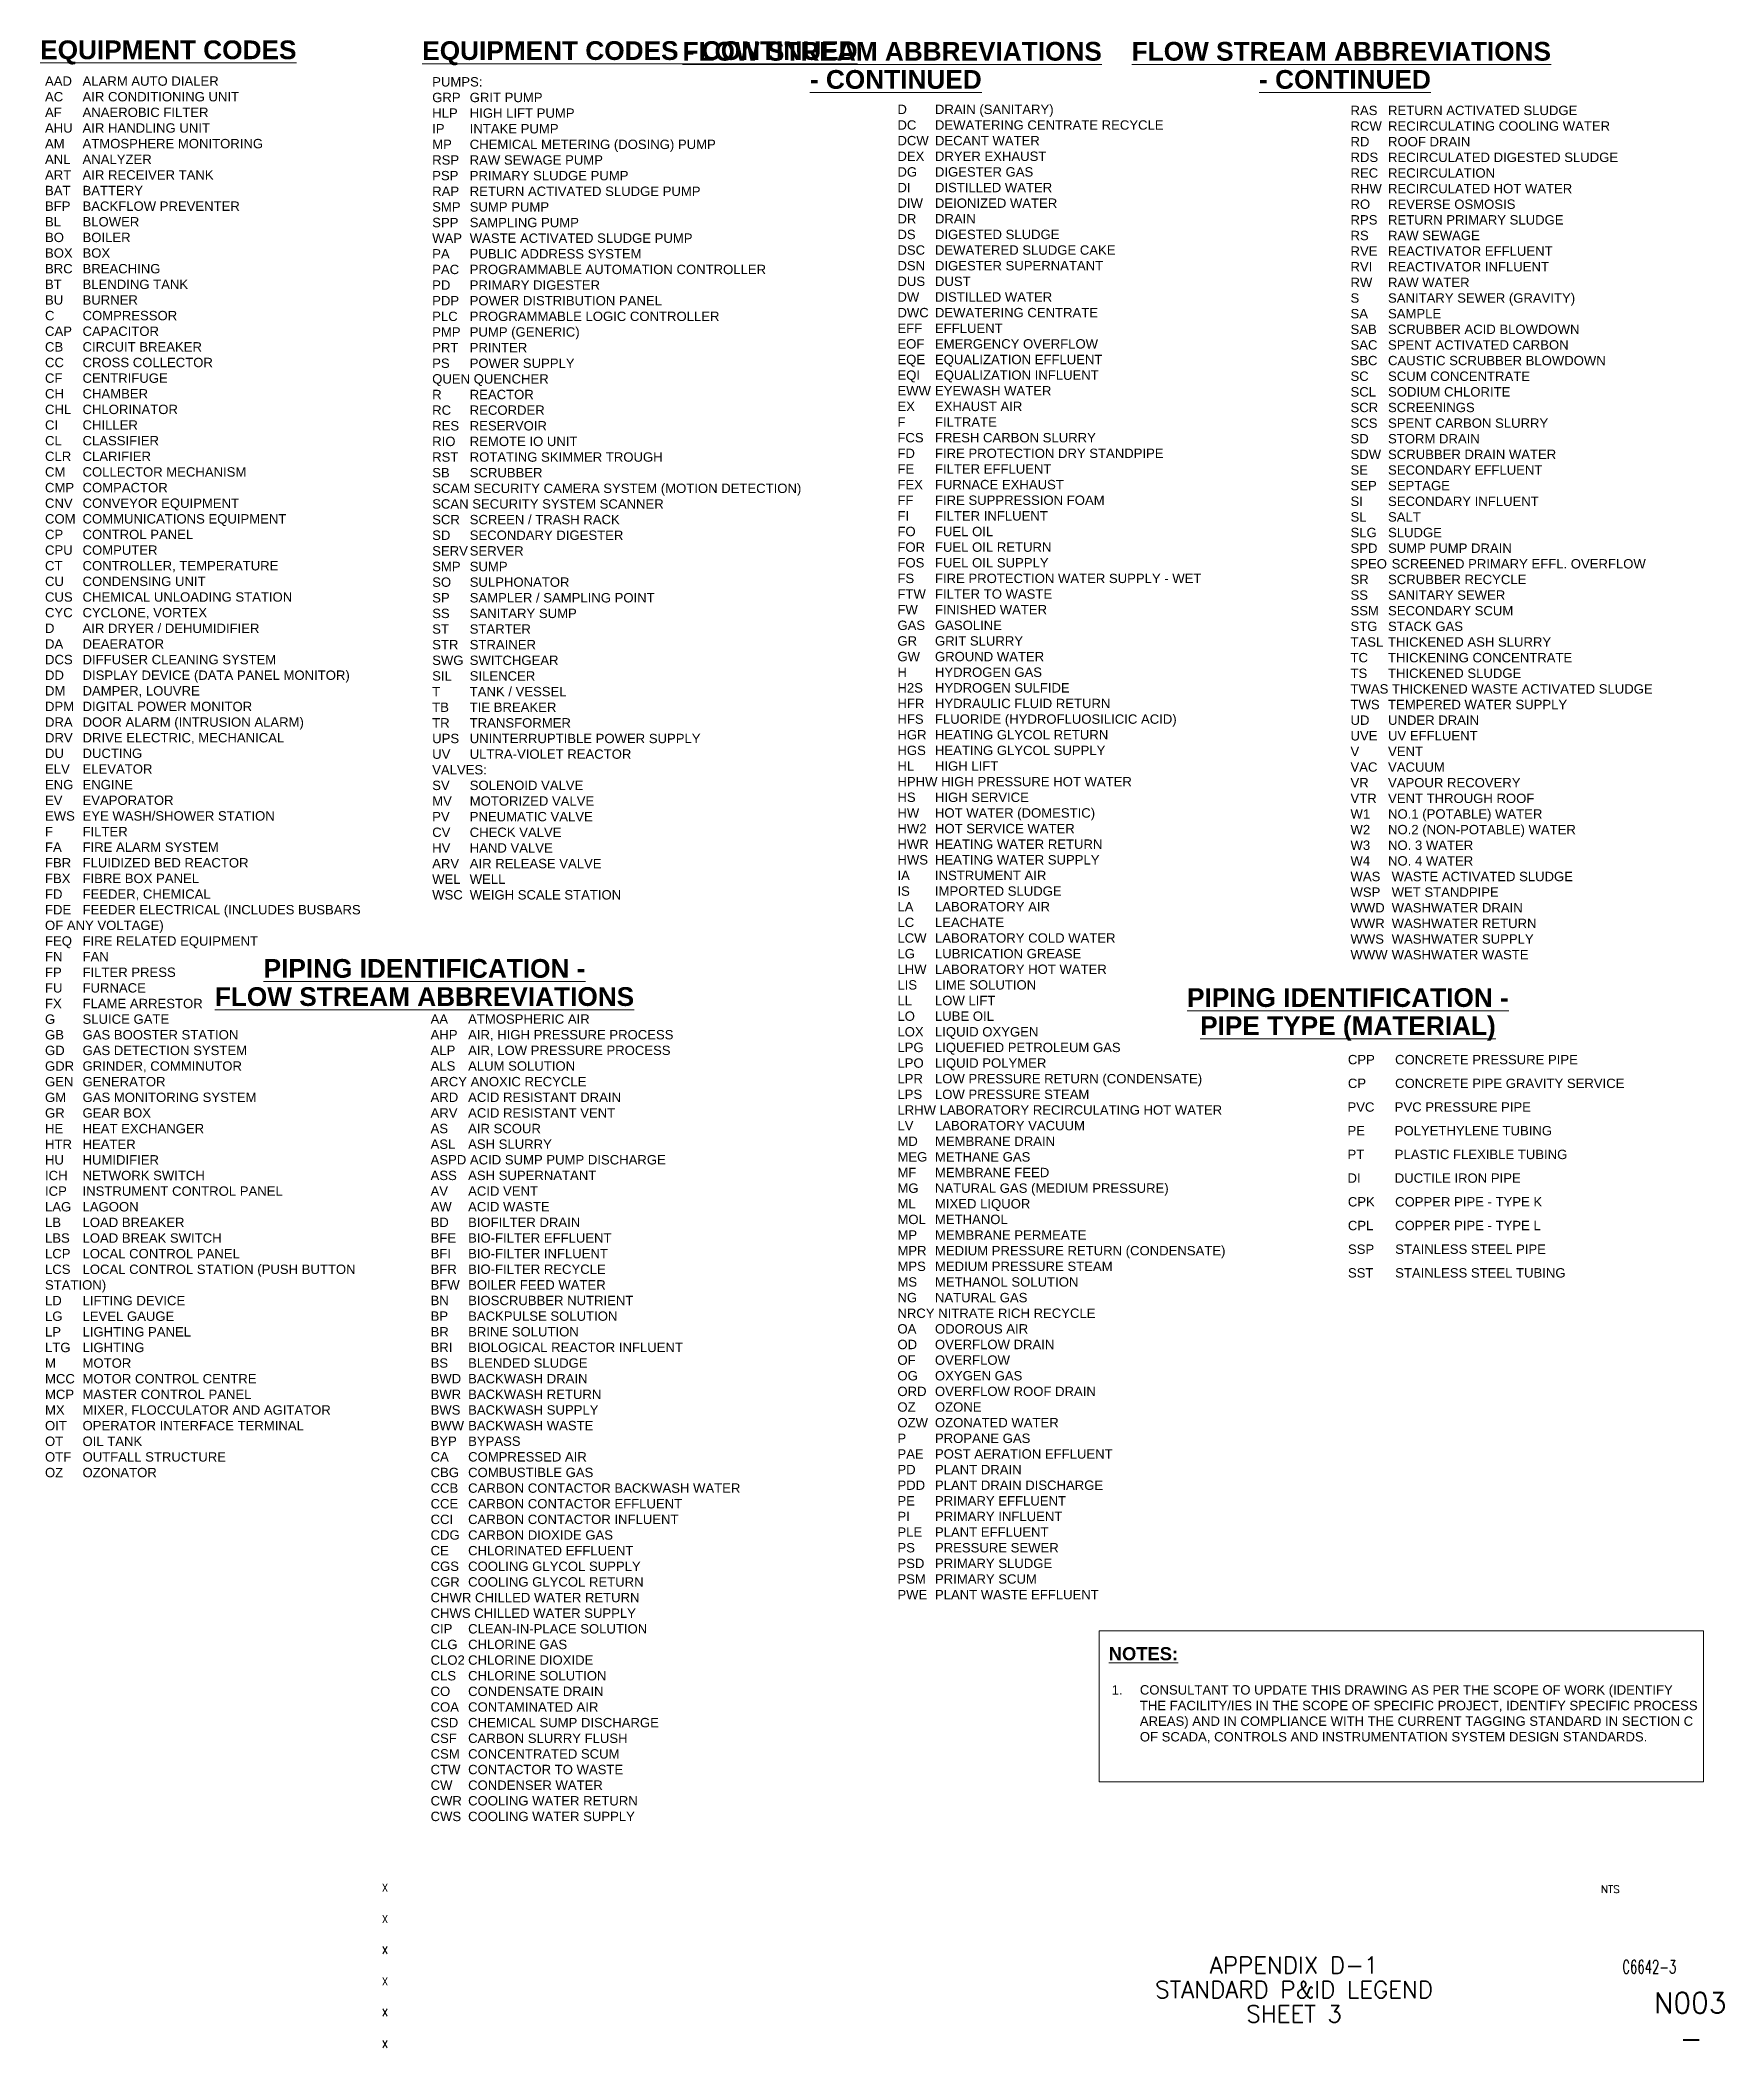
# Paper-space layout 'A1 - LEGEND SHEET 3' of a CAD drawing. Extents: x -21 to 806, y 22 to 558.
# Drawn here: x 357 to 806, y 23 to 558 of the extents above; entities that cross this region are included whole.
import ezdxf
from ezdxf.enums import TextEntityAlignment as Align

# ---------------------------------------------------------------- set-up
doc = ezdxf.new("R2010")
doc.units = 0
doc.layers.add('BOR-A1', color=7, linetype='Continuous')
doc.layers.add('N-ANNO-TEXT', color=3, linetype='Continuous', lineweight=18)
doc.layers.add('N-ANNO-TEXT-TITL', color=1, linetype='Continuous', lineweight=13)
doc.styles.add('_CGS_2-5_NOTES', font='arial.ttf', dxfattribs={"height": 2.5})
doc.styles.add('_CGS_3-5_SUBHEADING', font='arialbd.ttf', dxfattribs={"height": 3.5})
doc.styles.add('_CGS_5-0_HEADING', font='arialbd.ttf', dxfattribs={"height": 5})
doc.styles.add('STD2-0', font='simplex.shx', dxfattribs={"height": 2})
doc.styles.add('STD3-5', font='simplex.shx', dxfattribs={"height": 3.5})
doc.styles.add('STD4-5', font='simplex.shx', dxfattribs={"height": 4.5})
doc.styles.add('STD5-5', font='SIMPLEX')

psp = doc.layouts.new('A1 - LEGEND SHEET 3')

# ---------------------------------------------------------------- texts
at = {"layer": 'N-ANNO-TEXT', "style": '_CGS_2-5_NOTES'}
for s, p in [('CPP', (705.92, 284.89)), ('  CONCRETE PRESSURE PIPE', (716.56, 284.89)), ('CP', (705.92, 278.57)), ('  CONCRETE PIPE GRAVITY SERVICE', (716.56, 278.57)), ('PVC', (705.82, 272.25)), ('  PVC PRESSURE PIPE', (716.47, 272.25)), ('PE', (705.82, 265.94)), ('  POLYETHYLENE TUBING', (716.47, 265.94)), ('PT', (705.82, 259.62)), ('  PLASTIC FLEXIBLE TUBING', (716.47, 259.62)), ('DI', (705.82, 253.31)), ('  DUCTILE IRON PIPE', (716.47, 253.31)), ('CPK', (705.92, 246.99)), ('  COPPER PIPE - TYPE K', (716.56, 246.99)), ('CPL', (705.92, 240.67)), ('  COPPER PIPE - TYPE L', (716.56, 240.67)), ('SSP', (705.94, 234.36)), ('  STAINLESS STEEL PIPE', (716.58, 234.36)), ('SST', (705.94, 228.05)), ('  STAINLESS STEEL TUBING', (716.58, 228.05))]:
    psp.add_text(s, height=2.5, dxfattribs=at).set_placement(p)
at = {"layer": 'N-ANNO-TEXT', "char_height": 2.5, "attachment_point": 1, "style": '_CGS_2-5_NOTES'}
for s, insert, width in [('AAD^IALARM AUTO DIALER\\PAC^IAIR CONDITIONING UNIT\\PAF^IANAEROBIC FILTER\\PAHU^IAIR HANDLING UNIT\\PAM^IATMOSPHERE MONITORING\\PANL^IANALYZER\\PART^IAIR RECEIVER TANK\\PBAT^IBATTERY \\PBFP^IBACKFLOW PREVENTER\\PBL^IBLOWER\\PBO^IBOILER\\PBOX^IBOX\\PBRC^IBREACHING\\PBT^IBLENDING TANK\\PBU^IBURNER\\PC^ICOMPRESSOR\\PCAP^ICAPACITOR\\PCB^ICIRCUIT BREAKER\\PCC^ICROSS COLLECTOR\\PCF^ICENTRIFUGE\\PCH^ICHAMBER\\PCHL^ICHLORINATOR\\PCI^ICHILLER\\PCL^ICLASSIFIER\\PCLR^ICLARIFIER\\PCM^ICOLLECTOR MECHANISM\\PCMP^ICOMPACTOR\\PCNV^ICONVEYOR EQUIPMENT\\PCOM^ICOMMUNICATIONS EQUIPMENT\\PCP^ICONTROL PANEL\\PCPU^ICOMPUTER\\PCT^ICONTROLLER, TEMPERATURE\\PCU ^ICONDENSING UNIT\\PCUS^ICHEMICAL UNLOADING STATION\\PCYC^ICYCLONE, VORTEX\\PD^IAIR DRYER / DEHUMIDIFIER \\PDA^IDEAERATOR\\PDCS^IDIFFUSER CLEANING SYSTEM\\PDD^IDISPLAY DEVICE (DATA PANEL MONITOR)\\PDM^IDAMPER, LOUVRE\\PDPM^IDIGITAL POWER MONITOR\\PDRA^IDOOR ALARM (INTRUSION ALARM)\\PDRV^IDRIVE ELECTRIC, MECHANICAL\\PDU^IDUCTING\\PELV^IELEVATOR\\PENG^IENGINE\\PEV^IEVAPORATOR\\PEWS^IEYE WASH/SHOWER STATION\\PF^IFILTER\\PFA^IFIRE ALARM SYSTEM\\PFBR^IFLUIDIZED BED REACTOR\\PFBX ^IFIBRE BOX PANEL\\PFD^IFEEDER, CHEMICAL\\PFDE^IFEEDER ELECTRICAL (INCLUDES BUSBARS OF ANY VOLTAGE)\\PFEQ^IFIRE RELATED EQUIPMENT\\PFN^IFAN\\PFP^IFILTER PRESS\\PFU^IFURNACE\\PFX^IFLAME ARRESTOR\\PG^ISLUICE GATE\\PGB^IGAS BOOSTER STATION\\PGD^IGAS DETECTION SYSTEM\\PGDR^IGRINDER, COMMINUTOR\\PGEN^IGENERATOR\\PGM^IGAS MONITORING SYSTEM\\PGR^IGEAR BOX\\PHE^IHEAT EXCHANGER\\PHTR^IHEATER\\PHU^IHUMIDIFIER\\PICH^INETWORK SWITCH\\PICP ^IINSTRUMENT CONTROL PANEL \\PLAG^ILAGOON\\PLB^ILOAD BREAKER\\PLBS^ILOAD BREAK SWITCH\\PLCP^ILOCAL CONTROL PANEL\\PLCS^ILOCAL CONTROL STATION (PUSH BUTTON STATION)\\PLD^ILIFTING DEVICE\\PLG^ILEVEL GAUGE\\PLP^ILIGHTING PANEL\\PLTG^ILIGHTING\\PM^IMOTOR\\PMCC^IMOTOR CONTROL CENTRE\\PMCP^IMASTER CONTROL PANEL\\PMX^IMIXER, FLOCCULATOR AND AGITATOR\\POIT^IOPERATOR INTERFACE TERMINAL\\POT^IOIL TANK\\POTF^IOUTFALL STRUCTURE\\POZ^IOZONATOR', (358.72, 548.23), 87.5531), ('PUMPS:\\PGRP^IGRIT PUMP \\PHLP^IHIGH LIFT PUMP\\PIP^IINTAKE PUMP\\PMP^ICHEMICAL METERING (DOSING) PUMP\\PRSP^IRAW SEWAGE PUMP\\PPSP^IPRIMARY SLUDGE PUMP\\PRAP^IRETURN ACTIVATED SLUDGE PUMP\\PSMP^ISUMP PUMP\\PSPP^ISAMPLING PUMP\\PWAP^IWASTE ACTIVATED SLUDGE PUMP\\PPA^IPUBLIC ADDRESS SYSTEM\\PPAC^IPROGRAMMABLE AUTOMATION CONTROLLER\\PPD^IPRIMARY DIGESTER\\PPDP^IPOWER DISTRIBUTION PANEL\\PPLC^IPROGRAMMABLE LOGIC CONTROLLER\\PPMP^IPUMP (GENERIC)\\PPRT^IPRINTER\\PPS^IPOWER SUPPLY\\PQUEN QUENCHER\\PR^IREACTOR\\PRC^IRECORDER\\PRES^IRESERVOIR\\PRIO^IREMOTE IO UNIT\\PRST^IROTATING SKIMMER TROUGH\\PSB^ISCRUBBER\\PSCAM SECURITY CAMERA SYSTEM (MOTION DETECTION)\\PSCAN SECURITY SYSTEM SCANNER\\PSCR^ISCREEN / TRASH RACK\\PSD^ISECONDARY DIGESTER\\PSERV^ISERVER\\PSMP^ISUMP\\PSO^ISULPHONATOR\\PSP^ISAMPLER / SAMPLING POINT\\PSS^ISANITARY SUMP\\PST^ISTARTER\\PSTR^ISTRAINER\\PSWG^ISWITCHGEAR\\PSIL^ISILENCER\\PT^ITANK / VESSEL\\PTB^ITIE BREAKER\\PTR^ITRANSFORMER\\PUPS^IUNINTERRUPTIBLE POWER SUPPLY\\PUV^IULTRA-VIOLET REACTOR\\PVALVES:\\PSV^ISOLENOID VALVE\\PMV^IMOTORIZED VALVE\\PPV^IPNEUMATIC VALVE\\PCV^ICHECK VALVE\\PHV^IHAND VALVE\\PARV^IAIR RELEASE VALVE\\PWEL^IWELL\\PWSC^IWEIGH SCALE STATION', (461.9, 548.03), 117.1315), ('D^IDRAIN (SANITARY)\\PDC^IDEWATERING CENTRATE RECYCLE\\PDCW^IDECANT WATER\\PDEX^IDRYER EXHAUST\\PDG^IDIGESTER GAS\\PDI^IDISTILLED WATER\\PDIW^IDEIONIZED WATER\\PDR^IDRAIN\\PDS^IDIGESTED SLUDGE\\PDSC^IDEWATERED SLUDGE CAKE\\PDSN^IDIGESTER SUPERNATANT\\PDUS^IDUST\\PDW^IDISTILLED WATER\\PDWC^IDEWATERING CENTRATE\\PEFF^IEFFLUENT\\PEOF^IEMERGENCY OVERFLOW\\PEQE^IEQUALIZATION EFFLUENT\\PEQI^IEQUALIZATION INFLUENT\\PEWW^IEYEWASH WATER\\PEX^IEXHAUST AIR\\PF^IFILTRATE\\PFCS^IFRESH CARBON SLURRY\\PFD^IFIRE PROTECTION DRY STANDPIPE\\PFE^IFILTER EFFLUENT\\PFEX^IFURNACE EXHAUST\\PFF^IFIRE SUPPRESSION FOAM\\PFI^IFILTER INFLUENT\\PFO^IFUEL OIL\\PFOR^IFUEL OIL RETURN\\PFOS^IFUEL OIL SUPPLY\\PFS^IFIRE PROTECTION WATER SUPPLY - WET\\PFTW^IFILTER TO WASTE\\PFW^IFINISHED WATER\\PGAS^IGASOLINE\\PGR^IGRIT SLURRY\\PGW^IGROUND WATER\\PH^IHYDROGEN GAS\\PH2S^IHYDROGEN SULFIDE\\PHFR^IHYDRAULIC FLUID RETURN\\PHFS^IFLUORIDE (HYDROFLUOSILICIC ACID)\\PHGR^IHEATING GLYCOL RETURN\\PHGS^IHEATING GLYCOL SUPPLY\\PHL^IHIGH LIFT\\PHPHW HIGH PRESSURE HOT WATER\\PHS^IHIGH SERVICE\\PHW^IHOT WATER (DOMESTIC)\\PHW2^IHOT SERVICE WATER\\PHWR^IHEATING WATER RETURN\\PHWS^IHEATING WATER SUPPLY\\PIA^IINSTRUMENT AIR\\PIS^IIMPORTED SLUDGE\\PLA^ILABORATORY AIR\\PLC^ILEACHATE\\PLCW^ILABORATORY COLD WATER\\PLG^ILUBRICATION GREASE\\PLHW^ILABORATORY HOT WATER\\PLIS^ILIME SOLUTION\\PLL^ILOW LIFT\\PLO^ILUBE OIL\\PLOX^ILIQUID OXYGEN\\PLPG^ILIQUEFIED PETROLEUM GAS\\PLPO^ILIQUID POLYMER\\PLPR^ILOW PRESSURE RETURN (CONDENSATE)\\PLPS^ILOW PRESSURE STEAM\\PLRHW LABORATORY RECIRCULATING HOT WATER\\PLV^ILABORATORY VACUUM\\PMD^IMEMBRANE DRAIN\\PMEG^IMETHANE GAS\\PMF^IMEMBRANE FEED\\PMG^INATURAL GAS (MEDIUM PRESSURE)\\PML^IMIXED LIQUOR\\PMOL^IMETHANOL\\PMP^IMEMBRANE PERMEATE\\PMPR^IMEDIUM PRESSURE RETURN (CONDENSATE)\\PMPS^IMEDIUM PRESSURE STEAM\\PMS^IMETHANOL SOLUTION\\PNG^INATURAL GAS\\PNRCY NITRATE RICH RECYCLE\\POA^IODOROUS AIR\\POD^IOVERFLOW DRAIN\\POF^IOVERFLOW\\POG^IOXYGEN GAS\\PORD^IOVERFLOW ROOF DRAIN\\POZ^IOZONE\\POZW^IOZONATED WATER\\PP^IPROPANE GAS\\PPAE^IPOST AERATION EFFLUENT\\PPD^IPLANT DRAIN\\PPDD^IPLANT DRAIN DISCHARGE\\PPE^IPRIMARY EFFLUENT\\PPI^IPRIMARY INFLUENT\\PPLE^IPLANT EFFLUENT\\PPS^IPRESSURE SEWER\\PPSD^IPRIMARY SLUDGE\\PPSM^IPRIMARY SCUM\\PPWE^IPLANT WASTE EFFLUENT', (585.88, 540.69), 99.7393), ('RAS^IRETURN ACTIVATED SLUDGE\\PRCW^IRECIRCULATING COOLING WATER\\PRD^IROOF DRAIN\\PRDS^IRECIRCULATED DIGESTED SLUDGE\\PREC^IRECIRCULATION\\PRHW^IRECIRCULATED HOT WATER\\PRO^IREVERSE OSMOSIS\\PRPS^IRETURN PRIMARY SLUDGE\\PRS^IRAW SEWAGE\\PRVE^IREACTIVATOR EFFLUENT\\PRVI^IREACTIVATOR INFLUENT\\PRW^IRAW WATER\\PS^ISANITARY SEWER (GRAVITY)\\PSA^ISAMPLE\\PSAB^ISCRUBBER ACID BLOWDOWN\\PSAC^ISPENT ACTIVATED CARBON\\PSBC^ICAUSTIC SCRUBBER BLOWDOWN\\PSC^ISCUM CONCENTRATE\\PSCL^ISODIUM CHLORITE\\PSCR^ISCREENINGS\\PSCS^ISPENT CARBON SLURRY\\PSD^ISTORM DRAIN\\PSDW^ISCRUBBER DRAIN WATER\\PSE^ISECONDARY EFFLUENT\\PSEP^ISEPTAGE\\PSI^ISECONDARY INFLUENT\\PSL^ISALT\\PSLG^ISLUDGE\\PSPD^ISUMP PUMP DRAIN\\PSPEO^I SCREENED PRIMARY EFFL. OVERFLOW\\PSR^ISCRUBBER RECYCLE\\PSS^ISANITARY SEWER\\PSSM^ISECONDARY SCUM\\PSTG^ISTACK GAS\\PTASL^ITHICKENED ASH SLURRY\\PTC^ITHICKENING CONCENTRATE\\PTS^ITHICKENED SLUDGE\\PTWAS THICKENED WASTE ACTIVATED SLUDGE\\PTWS^ITEMPERED WATER SUPPLY\\PUD^IUNDER DRAIN\\PUVE^IUV EFFLUENT\\PV^IVENT\\PVAC^IVACUUM\\PVR^IVAPOUR RECOVERY\\PVTR^IVENT THROUGH ROOF\\PW1^INO.1 (POTABLE) WATER\\PW2^INO.2 (NON-POTABLE) WATER\\PW3^INO. 3 WATER\\PW4^INO. 4 WATER\\PWAS^I WASTE ACTIVATED SLUDGE\\PWSP^I WET STANDPIPE\\PWWD^I WASHWATER DRAIN\\PWWR^I WASHWATER RETURN\\PWWS^I WASHWATER SUPPLY\\PWWW^I WASHWATER WASTE', (706.62, 540.41), 134.3035), ('AA^IATMOSPHERIC AIR\\PAHP^IAIR, HIGH PRESSURE PROCESS\\PALP^IAIR, LOW PRESSURE PROCESS\\PALS^IALUM SOLUTION\\PARCY ANOXIC RECYCLE\\PARD^IACID RESISTANT DRAIN\\PARV^IACID RESISTANT VENT\\PAS^IAIR SCOUR\\PASL^IASH SLURRY\\PASPD ACID SUMP PUMP DISCHARGE\\PASS^IASH SUPERNATANT\\PAV^IACID VENT\\PAW^IACID WASTE\\PBD^IBIOFILTER DRAIN\\PBFE^IBIO-FILTER EFFLUENT\\PBFI^IBIO-FILTER INFLUENT\\PBFR^IBIO-FILTER RECYCLE\\PBFW^IBOILER FEED WATER\\PBN^IBIOSCRUBBER NUTRIENT\\PBP^IBACKPULSE SOLUTION\\PBR^IBRINE SOLUTION\\PBRI^IBIOLOGICAL REACTOR INFLUENT\\PBS^IBLENDED SLUDGE\\PBWD^IBACKWASH DRAIN\\PBWR^IBACKWASH RETURN\\PBWS^IBACKWASH SUPPLY\\PBWW^IBACKWASH WASTE\\PBYP^IBYPASS\\PCA^ICOMPRESSED AIR\\PCBG^ICOMBUSTIBLE GAS\\PCCB^ICARBON CONTACTOR BACKWASH WATER\\PCCE^ICARBON CONTACTOR EFFLUENT\\PCCI^ICARBON CONTACTOR INFLUENT\\PCDG^ICARBON DIOXIDE GAS\\PCE^ICHLORINATED EFFLUENT\\PCGS^ICOOLING GLYCOL SUPPLY\\PCGR^ICOOLING GLYCOL RETURN\\PCHWR CHILLED WATER RETURN\\PCHWS CHILLED WATER SUPPLY\\PCIP^ICLEAN-IN-PLACE SOLUTION\\PCLG^ICHLORINE GAS\\PCLO2^ICHLORINE DIOXIDE\\PCLS^ICHLORINE SOLUTION\\PCO^ICONDENSATE DRAIN\\PCOA^ICONTAMINATED AIR\\PCSD^ICHEMICAL SUMP DISCHARGE\\PCSF^ICARBON SLURRY FLUSH\\PCSM^ICONCENTRATED SCUM\\PCTW^ICONTACTOR TO WASTE\\PCW^ICONDENSER WATER\\PCWR^ICOOLING WATER RETURN\\PCWS^ICOOLING WATER SUPPLY', (461.47, 298.2), 99.7393), ('\\A1;\\pi-7.5,l7.5,t7.5;1.^ICONSULTANT TO UPDATE THIS DRAWING AS PER THE SCOPE OF WORK (IDENTIFY THE FACILITY/IES IN THE SCOPE OF SPECIFIC PROJECT, IDENTIFY SPECIFIC PROCESS AREAS) AND IN COMPLIANCE WITH THE CURRENT TAGGING STANDARD IN SECTION C OF SCADA, CONTROLS AND INSTRUMENTATION SYSTEM DESIGN STANDARDS.', (642.98, 119.39), 156.1908)]:
    psp.add_mtext(s, dxfattribs=dict(at, insert=insert, width=width))
at = {"layer": 'N-ANNO-TEXT-TITL', "line_spacing_factor": 0.9}
for s, insert, char_height, attachment_point, style in [('{\\LEQUIPMENT CODES}', (391.58, 557.81), 5, 2, '_CGS_5-0_HEADING'), ('{\\LEQUIPMENT CODES - CONTINUED}', (517.26, 557.61), 5, 2, '_CGS_5-0_HEADING'), ('{\\LFLOW STREAM ABBREVIATIONS\\P - CONTINUED}', (584.48, 557.42), 5, 2, '_CGS_5-0_HEADING'), ('{\\LFLOW STREAM ABBREVIATIONS\\P - CONTINUED}', (704.18, 557.42), 5, 2, '_CGS_5-0_HEADING'), ('{\\LPIPING IDENTIFICATION - \\PFLOW STREAM ABBREVIATIONS}', (459.85, 312.95), 5, 2, '_CGS_5-0_HEADING'), ('{\\LPIPING IDENTIFICATION - \\PPIPE TYPE (MATERIAL)}', (705.93, 305.18), 5, 2, '_CGS_5-0_HEADING'), ('{\\LNOTES:}', (642.2, 129.53), 3.5, 1, '_CGS_3-5_SUBHEADING')]:
    psp.add_mtext(s, dxfattribs=dict(at, insert=insert, char_height=char_height, attachment_point=attachment_point, style=style))

# ---------------------------------------------------------------- blocks, each defined once
blk = doc.blocks.new('CGS A1 TITLE ATT')
at = {"layer": 'BOR-A1', "color": 1}
for tag, p, height, style in [('DATE', (448.47, 64.4), 2, 'STD2-0'), ('DRAWN', (448.47, 56.08), 2, 'STD2-0'), ('DESIGNER', (448.47, 47.76), 2, 'STD2-0'), ('FILE', (783.85, 42.55), 3.5, 'STD3-5'), ('CHECKED', (448.47, 39.44), 2, 'STD2-0'), ('AD909', (787.49, 32), 5.5, 'STD5-5'), ('ENGINEER', (448.47, 31.12), 2, 'STD2-0'), ('APPROVED', (448.47, 22.72), 2, 'STD2-0')]:
    blk.add_attdef(tag, p, '', height=height, dxfattribs=dict(at, style=style))
at = {"layer": 'BOR-A1', "color": 1, "style": 'STD2-0', "flags": 4}
blk.add_attdef('SCALE', (773.37, 64), '', height=2, dxfattribs=at)
at = {"layer": 'BOR-A1', "color": 1, "style": 'STD4-5'}
for tag, p in [('TITLE-1', (691.59, 44.75)), ('TITLE-2', (691.59, 38.25)), ('TITLE-3', (691.59, 31.75)), ('TITLE-4', (691.59, 25.25))]:
    blk.add_attdef(tag, text='', height=4.5, dxfattribs=at).set_placement(p, align=Align.MIDDLE_CENTER)
at = {"layer": 'BOR-A1', "color": 1, "style": 'STD5-5'}
blk.add_attdef('999', text='', height=5.5, dxfattribs=at).set_placement((800.49, 22.5), align=Align.RIGHT)

# ---------------------------------------------------------------- linework, layer by layer
at = {"layer": 'N-ANNO-TEXT-TITL', "color": 4}
psp.add_lwpolyline([(639.63, 133.87), (800.67, 133.87), (800.67, 93.63), (639.63, 93.63)], close=True, dxfattribs=at)

# ---------------------------------------------------------------- block references
ref = psp.add_blockref('CGS A1 TITLE ATT', (0, 0))
ref.add_attrib('TITLE-1', 'APPENDIX D-1', dxfattribs={"layer": 'BOR-A1', "color": 1, "height": 4.5, "style": 'STD4-5'}).set_placement((691.59, 44.75), align=Align.MIDDLE_CENTER)
ref.add_attrib('TITLE-2', 'STANDARD P&ID LEGEND', dxfattribs={"layer": 'BOR-A1', "color": 1, "height": 4.5, "style": 'STD4-5'}).set_placement((691.59, 38.25), align=Align.MIDDLE_CENTER)
ref.add_attrib('TITLE-3', 'SHEET 3', dxfattribs={"layer": 'BOR-A1', "color": 1, "height": 4.5, "style": 'STD4-5'}).set_placement((691.59, 31.75), align=Align.MIDDLE_CENTER)
ref.add_attrib('AD909', 'N003', (787.49, 32), dxfattribs={"layer": 'BOR-A1', "color": 1, "height": 5.5, "style": 'STD5-5'})
ref.add_attrib('FILE', 'C6642-3', (779.08, 42.56), dxfattribs={"layer": 'BOR-A1', "color": 1, "height": 3.5, "style": 'STD3-5', "width": 0.65})
ref.add_attrib('SCALE', 'NTS', (773.37, 64), dxfattribs={"layer": 'BOR-A1', "color": 1, "height": 2, "style": 'STD2-0'})
ref.add_attrib('DATE', 'X', (448.47, 64.4), dxfattribs={"layer": 'BOR-A1', "color": 1, "height": 2, "style": 'STD2-0'})
ref.add_attrib('DRAWN', 'X', (448.47, 56.08), dxfattribs={"layer": 'BOR-A1', "color": 1, "height": 2, "style": 'STD2-0'})
ref.add_attrib('DESIGNER', 'X', (448.47, 47.76), dxfattribs={"layer": 'BOR-A1', "color": 1, "height": 2, "style": 'STD2-0'})
ref.add_attrib('CHECKED', 'X', (448.47, 39.44), dxfattribs={"layer": 'BOR-A1', "color": 1, "height": 2, "style": 'STD2-0'})
ref.add_attrib('ENGINEER', 'X', (448.47, 31.12), dxfattribs={"layer": 'BOR-A1', "color": 1, "height": 2, "style": 'STD2-0'})
ref.add_attrib('APPROVED', 'X', (448.47, 22.72), dxfattribs={"layer": 'BOR-A1', "color": 1, "height": 2, "style": 'STD2-0'})
ref.add_attrib('999', '-', dxfattribs={"layer": 'BOR-A1', "color": 1, "height": 5.5, "style": 'STD5-5'}).set_placement((800.49, 22.5), align=Align.RIGHT)

psp.set_redraw_order([(e.dxf.handle, doc.entitydb.next_handle()) for e in psp.query("TEXT MTEXT ATTDEF DIMENSION ARC_DIMENSION")])  # texts and dimensions are drawn at this point

doc.saveas('drawing.dxf')
